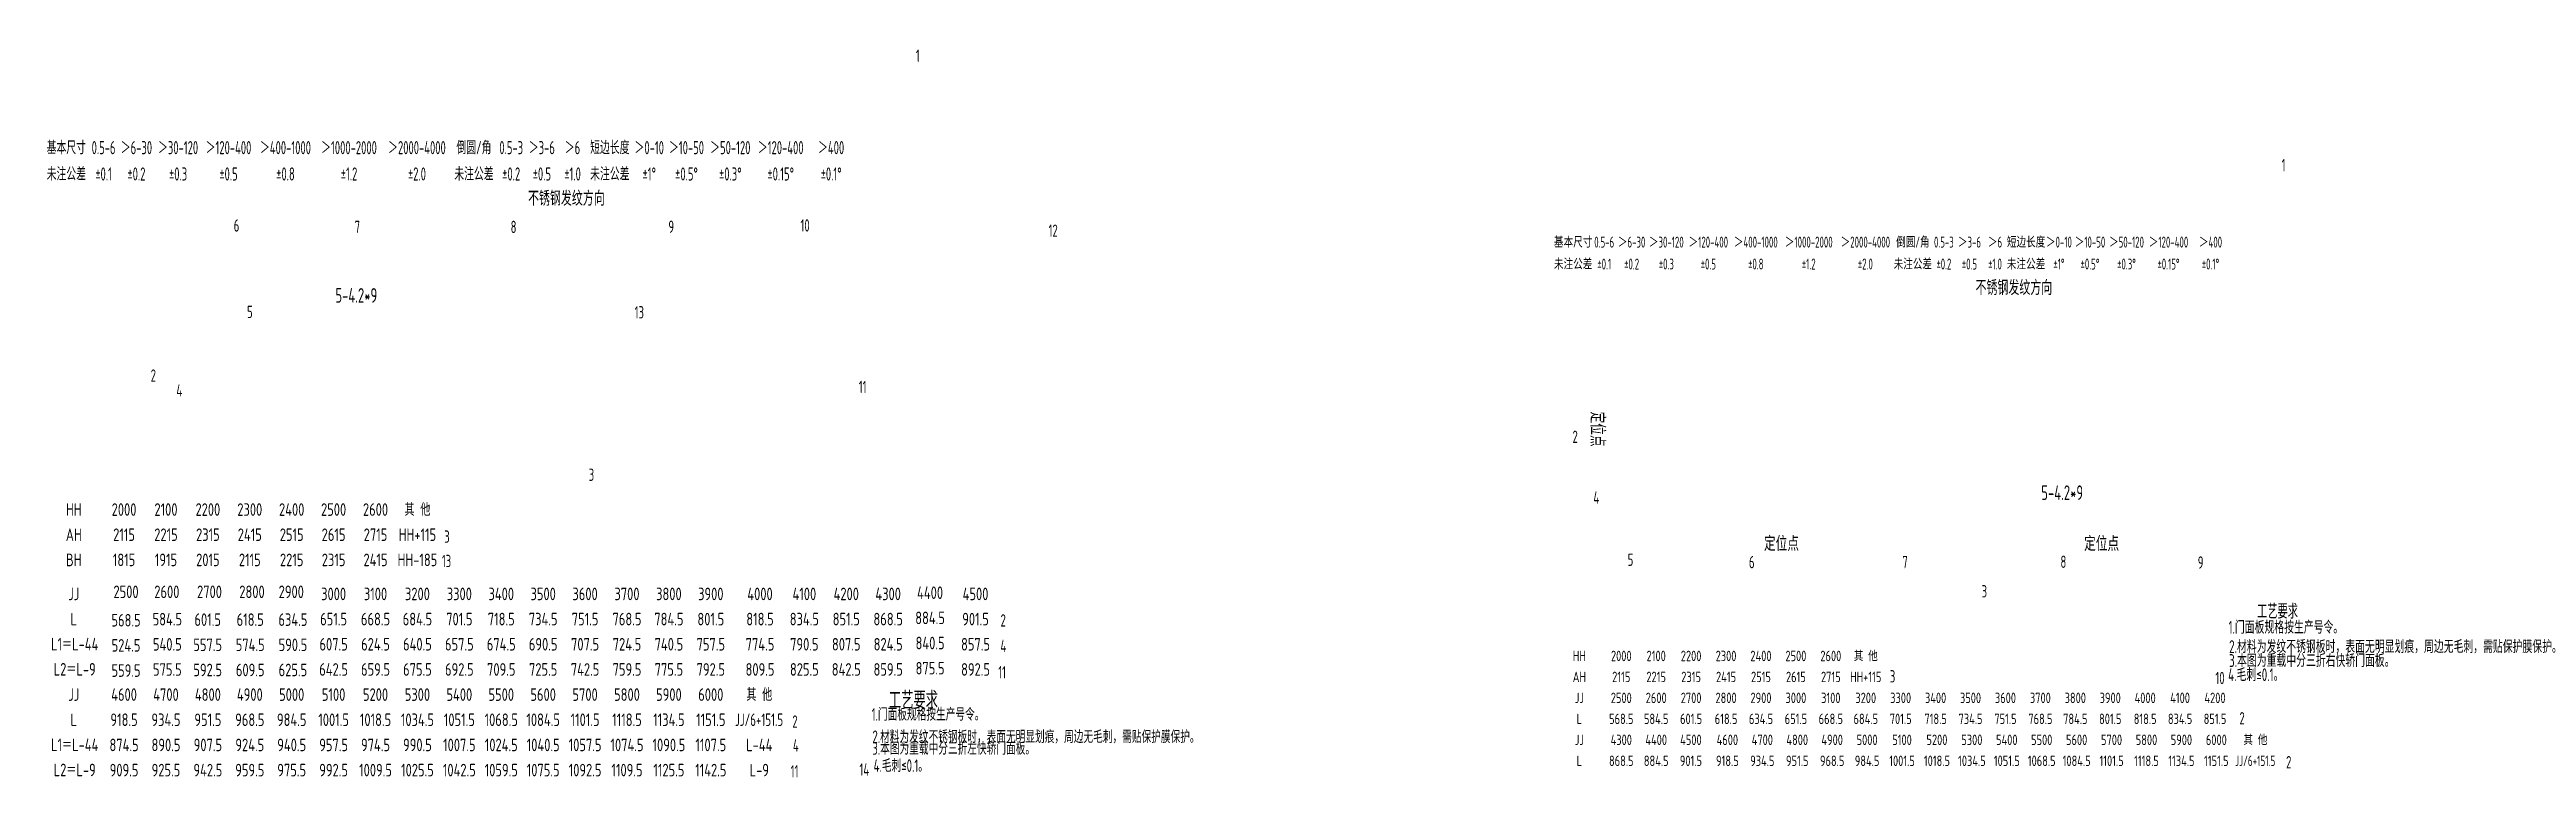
# Model space of a CAD drawing. Header units: inches. Extents: x 14216 to 120088, y -29410 to 23559.
# Drawn here: x 57717 to 58395, y 6666 to 6865 of the extents above; entities that cross this region are included whole.
import ezdxf
from ezdxf.enums import TextEntityAlignment as Align

# ---------------------------------------------------------------- set-up
doc = ezdxf.new("R2010")
doc.units = ezdxf.units.IN
doc.header["$LTSCALE"] = 0.3
doc.header["$MEASUREMENT"] = 0
doc.layers.add('2', color=2, linetype='Continuous')
doc.layers.add('2细实线', color=2, linetype='Continuous')
doc.styles.add('HZ', font='isocp2.shx', dxfattribs={"width": 0.7, "bigfont": 'hztxt.shx'})

msp = doc.modelspace()

# ---------------------------------------------------------------- texts
at = {"layer": '2', "color": 4, "style": 'HZ', "width": 0.7}
for s, p in [('1', (57954.002, 6861.687)), ('1', (58327.939, 6831.752)), ('6', (57767.242, 6815.256)), ('7', (57800.35, 6814.857)), ('8', (57843.055, 6814.857)), ('9', (57886.249, 6814.908)), ('10', (57922.426, 6815.257)), ('12', (57990.346, 6813.836)), ('5', (57770.889, 6791.622)), ('13', (57877.018, 6791.508)), ('2', (57744.503, 6774.197)), ('4', (57751.543, 6770.136)), ('11', (57938.387, 6771.081)), ('2', (58133.797, 6757.443)), ('3', (57864.435, 6747.059)), ('4', (58139.511, 6740.822)), ('3', (57824.873, 6730.143)), ('13', (57824.232, 6723.456)), ('5', (58148.904, 6723.81)), ('6', (58182.115, 6723.159)), ('7', (58224.098, 6723.17)), ('8', (58267.399, 6723.254)), ('9', (58304.99, 6723.059)), ('3', (58245.81, 6715.177)), ('2', (57977.192, 6707.214)), ('4', (57977.164, 6700.241)), ('11', (57976.559, 6693.019)), ('3', (58220.686, 6691.91)), ('10', (58309.824, 6691.451)), ('2', (57920.191, 6679.55)), ('2', (58316.406, 6680.443)), ('4', (57920.347, 6673)), ('11', (57919.731, 6665.933)), ('14', (57938.571, 6666.42)), ('2', (58329.178, 6668.434))]:
    msp.add_text(s, height=3.375, dxfattribs=at).set_placement(p)
at = {"layer": '2', "color": 6, "style": 'HZ', "width": 0.75}
for p in [(57847.823, 6822.34), (58244.138, 6797.914)]:
    msp.add_text('不锈钢发纹方向', height=4, dxfattribs=at).set_placement(p)
at = {"layer": '2', "color": 6, "style": 'HZ', "width": 0.8}
msp.add_text('定位点', height=4, rotation=270, dxfattribs=at).set_placement((58140.647, 6761.233), align=Align.MIDDLE_CENTER)
for p in [(58191.015, 6729.89), (58278.669, 6729.868)]:
    msp.add_text('定位点', height=4, dxfattribs=at).set_placement(p, align=Align.MIDDLE_CENTER)
at = {"layer": '2', "color": 6, "char_height": 4, "attachment_point": 5, "style": 'HZ'}
for insert in [(57800.804, 6797.814), (58267.877, 6743.842)]:
    msp.add_mtext('\\A1;5-4.2*9', dxfattribs=dict(at, insert=insert))
at = {"layer": '2细实线', "style": 'HZ'}
for s, height, width, p in [('基本尺寸', 3.6, 0.65, (57721.41, 6838.231)), ('0.5-6', 3.6, 0.65, (57731.61, 6838.231)), ('＞6-30', 3.6, 0.65, (57740.61, 6838.231)), ('＞30-120', 3.6, 0.65, (57752.01, 6838.231)), ('＞120-400', 3.6, 0.65, (57765.81, 6838.231)), ('＞400-1000', 3.6, 0.65, (57781.41, 6838.231)), ('＞1000-2000', 3.6, 0.65, (57798.81, 6838.231)), ('＞2000-4000', 3.6, 0.65, (57817.41, 6838.231)), ('倒圆/角', 3.6, 0.65, (57833.01, 6838.231)), ('0.5-3', 3.6, 0.65, (57843.21, 6838.231)), ('＞3-6', 3.6, 0.65, (57851.61, 6838.231)), ('＞6', 3.6, 0.65, (57860.01, 6838.231)), ('短边长度', 3.6, 0.65, (57870.21, 6838.231)), ('＞0-10', 3.6, 0.65, (57881.01, 6838.231)), ('＞10-50', 3.6, 0.65, (57891.21, 6838.231)), ('＞50-120', 3.6, 0.65, (57903.21, 6838.231)), ('＞120-400', 3.6, 0.65, (57917.01, 6838.231)), ('＞400', 3.6, 0.65, (57930.81, 6838.231)), ('未注公差', 3.6, 0.65, (57721.41, 6831.031)), ('%%p0.1', 3.6, 0.65, (57731.61, 6831.031)), ('%%p0.2', 3.6, 0.65, (57740.61, 6831.031)), ('%%p0.3', 3.6, 0.65, (57752.01, 6831.031)), ('%%p0.5', 3.6, 0.65, (57765.81, 6831.031)), ('%%p0.8', 3.6, 0.65, (57781.41, 6831.031)), ('%%p1.2', 3.6, 0.65, (57798.81, 6831.031)), ('%%p2.0', 3.6, 0.65, (57817.41, 6831.031)), ('未注公差', 3.6, 0.65, (57833.01, 6831.031)), ('%%p0.2', 3.6, 0.65, (57843.21, 6831.031)), ('%%p0.5', 3.6, 0.65, (57851.61, 6831.031)), ('%%p1.0', 3.6, 0.65, (57860.01, 6831.031)), ('未注公差', 3.6, 0.65, (57870.21, 6831.031)), ('%%p1%%d', 3.6, 0.65, (57881.01, 6831.031)), ('%%p0.5%%d', 3.6, 0.65, (57891.21, 6831.031)), ('%%p0.3%%d', 3.6, 0.65, (57903.21, 6831.031)), ('%%p0.15%%d', 3.6, 0.65, (57917.01, 6831.031)), ('%%p0.1%%d', 3.6, 0.65, (57930.81, 6831.031)), ('基本尺寸', 3, 0.65, (58133.977, 6812.389)), ('0.5-6', 3, 0.65, (58142.477, 6812.389)), ('＞6-30', 3, 0.65, (58149.977, 6812.389)), ('＞30-120', 3, 0.65, (58159.477, 6812.389)), ('＞120-400', 3, 0.65, (58170.977, 6812.389)), ('＞400-1000', 3, 0.65, (58183.977, 6812.389)), ('＞1000-2000', 3, 0.65, (58198.477, 6812.389)), ('＞2000-4000', 3, 0.65, (58213.977, 6812.389)), ('倒圆/角', 3, 0.65, (58226.977, 6812.389)), ('0.5-3', 3, 0.65, (58235.477, 6812.389)), ('＞3-6', 3, 0.65, (58242.477, 6812.389)), ('＞6', 3, 0.65, (58249.477, 6812.389)), ('短边长度', 3, 0.65, (58257.977, 6812.389)), ('＞0-10', 3, 0.65, (58266.977, 6812.389)), ('＞10-50', 3, 0.65, (58275.477, 6812.389)), ('＞50-120', 3, 0.65, (58285.477, 6812.389)), ('＞120-400', 3, 0.65, (58296.977, 6812.389)), ('＞400', 3, 0.65, (58308.477, 6812.389)), ('未注公差', 3, 0.65, (58133.977, 6806.389)), ('%%p0.1', 3, 0.65, (58142.477, 6806.389)), ('%%p0.2', 3, 0.65, (58149.977, 6806.389)), ('%%p0.3', 3, 0.65, (58159.477, 6806.389)), ('%%p0.5', 3, 0.65, (58170.977, 6806.389)), ('%%p0.8', 3, 0.65, (58183.977, 6806.389)), ('%%p1.2', 3, 0.65, (58198.477, 6806.389)), ('%%p2.0', 3, 0.65, (58213.977, 6806.389)), ('未注公差', 3, 0.65, (58226.977, 6806.389)), ('%%p0.2', 3, 0.65, (58235.477, 6806.389)), ('%%p0.5', 3, 0.65, (58242.477, 6806.389)), ('%%p1.0', 3, 0.65, (58249.477, 6806.389)), ('未注公差', 3, 0.65, (58257.977, 6806.389)), ('%%p1%%d', 3, 0.65, (58266.977, 6806.389)), ('%%p0.5%%d', 3, 0.65, (58275.477, 6806.389)), ('%%p0.3%%d', 3, 0.65, (58285.477, 6806.389)), ('%%p0.15%%d', 3, 0.65, (58296.977, 6806.389)), ('%%p0.1%%d', 3, 0.65, (58308.477, 6806.389)), ('其 他', 3.4425, 0.8, (57817.539, 6739.228)), ('HH', 3.4425, 0.8, (57723.444, 6739.228)), ('2000', 3.4425, 0.8, (57737.214, 6739.228)), ('2100', 3.4425, 0.8, (57748.689, 6739.228)), ('2200', 3.4425, 0.8, (57760.164, 6739.228)), ('2300', 3.4425, 0.8, (57771.639, 6739.228)), ('2400', 3.4425, 0.8, (57783.114, 6739.228)), ('2500', 3.4425, 0.8, (57794.589, 6739.228)), ('2600', 3.4425, 0.8, (57806.064, 6739.228)), ('AH', 3.4425, 0.8, (57723.444, 6732.343)), ('2115', 3.4425, 0.8, (57737.214, 6732.343)), ('2215', 3.4425, 0.8, (57748.689, 6732.343)), ('2315', 3.4425, 0.8, (57760.164, 6732.343)), ('2415', 3.4425, 0.8, (57771.639, 6732.343)), ('2515', 3.4425, 0.8, (57783.114, 6732.343)), ('2615', 3.4425, 0.8, (57794.589, 6732.343)), ('2715', 3.4425, 0.8, (57806.064, 6732.343)), ('HH+115', 3.4425, 0.8, (57817.539, 6732.343)), ('BH', 3.4425, 0.8, (57723.444, 6725.458)), ('1815', 3.4425, 0.8, (57737.214, 6725.458)), ('1915', 3.4425, 0.8, (57748.689, 6725.458)), ('2015', 3.4425, 0.8, (57760.164, 6725.458)), ('2115', 3.4425, 0.8, (57771.639, 6725.458)), ('2215', 3.4425, 0.8, (57783.114, 6725.458)), ('2315', 3.4425, 0.8, (57794.589, 6725.458)), ('2415', 3.4425, 0.8, (57806.064, 6725.458)), ('HH-185', 3.4425, 0.8, (57817.539, 6725.458)), ('JJ', 3.4425, 0.8, (57723.444, 6716.144)), ('2500', 3.4425, 0.8, (57737.755, 6716.718)), ('2600', 3.4425, 0.8, (57748.932, 6716.718)), ('2700', 3.4425, 0.8, (57760.604, 6716.718)), ('2800', 3.4425, 0.8, (57772.245, 6716.718)), ('2900', 3.4425, 0.8, (57782.999, 6716.718)), ('3000', 3.4425, 0.8, (57794.589, 6716.144)), ('3100', 3.4425, 0.8, (57806.064, 6716.144)), ('3200', 3.4425, 0.8, (57817.539, 6716.144)), ('3300', 3.4425, 0.8, (57829.014, 6716.144)), ('3400', 3.4425, 0.8, (57840.489, 6716.144)), ('3500', 3.4425, 0.8, (57851.964, 6716.144)), ('3600', 3.4425, 0.8, (57863.439, 6716.144)), ('3700', 3.4425, 0.8, (57874.914, 6716.144)), ('3800', 3.4425, 0.8, (57886.389, 6716.144)), ('3900', 3.4425, 0.8, (57897.864, 6716.144)), ('4000', 3.4425, 0.8, (57911.335, 6716.144)), ('4100', 3.4425, 0.8, (57923.475, 6716.144)), ('4200', 3.4425, 0.8, (57934.95, 6716.144)), ('4300', 3.4425, 0.8, (57946.425, 6716.144)), ('4400', 3.4425, 0.8, (57957.9, 6716.477)), ('4500', 3.4425, 0.8, (57970.344, 6716.144)), ('L', 3.442, 0.8, (57723.444, 6709.259)), ('568.5', 3.4425, 0.8, (57737.755, 6708.953)), ('584.5', 3.4425, 0.8, (57749.063, 6709.234)), ('601.5', 3.4425, 0.8, (57760.112, 6709.11)), ('618.5', 3.4425, 0.8, (57771.754, 6709.11)), ('634.5', 3.4425, 0.8, (57783.447, 6709.11)), ('651.5', 3.4425, 0.8, (57794.589, 6709.259)), ('668.5', 3.4425, 0.8, (57806.064, 6709.259)), ('684.5', 3.4425, 0.8, (57817.539, 6709.259)), ('701.5', 3.4425, 0.8, (57829.014, 6709.259)), ('718.5', 3.4425, 0.8, (57840.489, 6709.259)), ('734.5', 3.4425, 0.8, (57851.964, 6709.259)), ('751.5', 3.4425, 0.8, (57863.439, 6709.259)), ('768.5', 3.4425, 0.8, (57874.914, 6709.259)), ('784.5', 3.4425, 0.8, (57886.389, 6709.259)), ('801.5', 3.4425, 0.8, (57897.864, 6709.259)), ('818.5', 3.4425, 0.8, (57911.335, 6709.259)), ('834.5', 3.4425, 0.8, (57923.475, 6709.259)), ('851.5', 3.4425, 0.8, (57934.95, 6709.259)), ('868.5', 3.4425, 0.8, (57946.425, 6709.259)), ('884.5', 3.4425, 0.8, (57957.9, 6709.592)), ('901.5', 3.4425, 0.8, (57970.344, 6709.259)), ('L1＝L-44', 3.4425, 0.8, (57723.701, 6702.417)), ('524.5', 3.4425, 0.8, (57737.755, 6702.068)), ('540.5', 3.4425, 0.8, (57749.063, 6702.349)), ('557.5', 3.4425, 0.8, (57760.112, 6702.225)), ('574.5', 3.4425, 0.8, (57771.754, 6702.225)), ('590.5', 3.4425, 0.8, (57783.447, 6702.225)), ('607.5', 3.4425, 0.8, (57794.589, 6702.374)), ('624.5', 3.4425, 0.8, (57806.064, 6702.374)), ('640.5', 3.4425, 0.8, (57817.539, 6702.374)), ('657.5', 3.4425, 0.8, (57829.014, 6702.374)), ('674.5', 3.4425, 0.8, (57840.489, 6702.374)), ('690.5', 3.4425, 0.8, (57851.964, 6702.374)), ('707.5', 3.4425, 0.8, (57863.439, 6702.374)), ('724.5', 3.4425, 0.8, (57874.914, 6702.374)), ('740.5', 3.4425, 0.8, (57886.389, 6702.374)), ('757.5', 3.4425, 0.8, (57897.864, 6702.374)), ('774.5', 3.4425, 0.8, (57911.335, 6702.374)), ('790.5', 3.4425, 0.8, (57923.475, 6702.374)), ('807.5', 3.4425, 0.8, (57934.95, 6702.374)), ('824.5', 3.4425, 0.8, (57946.425, 6702.374)), ('840.5', 3.4425, 0.8, (57957.9, 6702.707)), ('857.5', 3.4425, 0.8, (57970.344, 6702.374)), ('HH', 2.8687, 0.8, (58135.672, 6699.175)), ('2000', 2.8687, 0.8, (58147.147, 6699.175)), ('2100', 2.8687, 0.8, (58156.71, 6699.175)), ('2200', 2.8687, 0.8, (58166.272, 6699.175)), ('2300', 2.8687, 0.8, (58175.835, 6699.175)), ('2400', 2.8687, 0.8, (58185.397, 6699.175)), ('2500', 2.8687, 0.8, (58194.96, 6699.175)), ('2600', 2.8687, 0.8, (58204.522, 6699.175)), ('其 他', 2.8687, 0.8, (58214.085, 6699.175)), ('L2＝L-9', 3.4425, 0.8, (57723.701, 6695.532)), ('559.5', 3.4425, 0.8, (57737.755, 6695.183)), ('575.5', 3.4425, 0.8, (57749.063, 6695.464)), ('592.5', 3.4425, 0.8, (57760.112, 6695.34)), ('609.5', 3.4425, 0.8, (57771.754, 6695.34)), ('625.5', 3.4425, 0.8, (57783.447, 6695.34)), ('642.5', 3.4425, 0.8, (57794.589, 6695.489)), ('659.5', 3.4425, 0.8, (57806.064, 6695.489)), ('675.5', 3.4425, 0.8, (57817.539, 6695.489)), ('692.5', 3.4425, 0.8, (57829.014, 6695.489)), ('709.5', 3.4425, 0.8, (57840.489, 6695.489)), ('725.5', 3.4425, 0.8, (57851.964, 6695.489)), ('742.5', 3.4425, 0.8, (57863.439, 6695.489)), ('759.5', 3.4425, 0.8, (57874.914, 6695.489)), ('775.5', 3.4425, 0.8, (57886.389, 6695.489)), ('792.5', 3.4425, 0.8, (57897.864, 6695.489)), ('809.5', 3.4425, 0.8, (57911.335, 6695.489)), ('825.5', 3.4425, 0.8, (57923.475, 6695.489)), ('842.5', 3.4425, 0.8, (57934.95, 6695.489)), ('859.5', 3.4425, 0.8, (57946.425, 6695.489)), ('875.5', 3.4425, 0.8, (57957.9, 6695.822)), ('892.5', 3.4425, 0.8, (57970.344, 6695.489)), ('AH', 2.8687, 0.8, (58135.672, 6693.438)), ('2115', 2.8687, 0.8, (58147.147, 6693.438)), ('2215', 2.8687, 0.8, (58156.71, 6693.438)), ('2315', 2.8687, 0.8, (58166.272, 6693.438)), ('2415', 2.8687, 0.8, (58175.835, 6693.438)), ('2515', 2.8687, 0.8, (58185.397, 6693.438)), ('2615', 2.8687, 0.8, (58194.96, 6693.438)), ('2715', 2.8687, 0.8, (58204.522, 6693.438)), ('HH+115', 2.8687, 0.8, (58214.085, 6693.438)), ('JJ', 3.4425, 0.8, (57723.444, 6688.604)), ('4600', 3.4425, 0.8, (57737.214, 6688.604)), ('4700', 3.4425, 0.8, (57748.689, 6688.604)), ('4800', 3.4425, 0.8, (57760.164, 6688.604)), ('4900', 3.4425, 0.8, (57771.639, 6688.604)), ('5000', 3.4425, 0.8, (57783.114, 6688.604)), ('5100', 3.4425, 0.8, (57794.589, 6688.604)), ('5200', 3.4425, 0.8, (57806.064, 6688.604)), ('5300', 3.4425, 0.8, (57817.539, 6688.604)), ('5400', 3.4425, 0.8, (57829.014, 6688.604)), ('5500', 3.4425, 0.8, (57840.489, 6688.604)), ('5600', 3.4425, 0.8, (57851.964, 6688.604)), ('5700', 3.4425, 0.8, (57863.439, 6688.604)), ('5800', 3.4425, 0.8, (57874.914, 6688.604)), ('5900', 3.4425, 0.8, (57886.389, 6688.604)), ('6000', 3.4425, 0.8, (57897.864, 6688.604)), ('其 他', 3.4425, 0.8, (57911.14, 6688.604)), ('JJ', 2.8687, 0.8, (58135.672, 6687.7)), ('2500', 2.8687, 0.8, (58147.147, 6687.7)), ('2600', 2.8687, 0.8, (58156.71, 6687.7)), ('2700', 2.8687, 0.8, (58166.272, 6687.7)), ('2800', 2.8687, 0.8, (58175.835, 6687.7)), ('2900', 2.8687, 0.8, (58185.397, 6687.7)), ('3000', 2.8687, 0.8, (58194.96, 6687.7)), ('3100', 2.8687, 0.8, (58204.522, 6687.7)), ('3200', 2.8687, 0.8, (58214.085, 6687.7)), ('3300', 2.8687, 0.8, (58223.647, 6687.7)), ('3400', 2.8687, 0.8, (58233.21, 6687.7)), ('3500', 2.8687, 0.8, (58242.772, 6687.7)), ('3600', 2.8687, 0.8, (58252.335, 6687.7)), ('3700', 2.8687, 0.8, (58261.897, 6687.7)), ('3800', 2.8687, 0.8, (58271.46, 6687.7)), ('3900', 2.8687, 0.8, (58281.022, 6687.7)), ('4000', 2.8687, 0.8, (58290.585, 6687.7)), ('4100', 2.8687, 0.8, (58300.147, 6687.7)), ('4200', 2.8687, 0.8, (58309.71, 6687.7)), ('L', 3.442, 0.8, (57723.444, 6681.719)), ('918.5', 3.4425, 0.8, (57737.214, 6681.719)), ('934.5', 3.4425, 0.8, (57748.689, 6681.719)), ('951.5', 3.4425, 0.8, (57760.164, 6681.719)), ('968.5', 3.4425, 0.8, (57771.639, 6681.719)), ('984.5', 3.4425, 0.8, (57783.114, 6681.719)), ('1001.5', 3.4425, 0.8, (57794.589, 6681.719)), ('1018.5', 3.4425, 0.8, (57806.064, 6681.719)), ('1034.5', 3.4425, 0.8, (57817.539, 6681.719)), ('1051.5', 3.4425, 0.8, (57829.014, 6681.719)), ('1068.5', 3.4425, 0.8, (57840.489, 6681.719)), ('1084.5', 3.4425, 0.8, (57851.964, 6681.719)), ('1101.5', 3.4425, 0.8, (57863.439, 6681.719)), ('1118.5', 3.4425, 0.8, (57874.914, 6681.719)), ('1134.5', 3.4425, 0.8, (57886.389, 6681.719)), ('1151.5', 3.4425, 0.8, (57897.864, 6681.719)), ('JJ/6+151.5', 3.4425, 0.7, (57911.075, 6681.719)), ('L', 2.869, 0.8, (58135.672, 6681.963)), ('568.5', 2.8687, 0.8, (58147.147, 6681.963)), ('584.5', 2.8687, 0.8, (58156.71, 6681.963)), ('601.5', 2.8687, 0.8, (58166.272, 6681.963)), ('618.5', 2.8687, 0.8, (58175.835, 6681.963)), ('634.5', 2.8687, 0.8, (58185.397, 6681.963)), ('651.5', 2.8687, 0.8, (58194.96, 6681.963)), ('668.5', 2.8687, 0.8, (58204.522, 6681.963)), ('684.5', 2.8687, 0.8, (58214.085, 6681.963)), ('701.5', 2.8687, 0.8, (58223.647, 6681.963)), ('718.5', 2.8687, 0.8, (58233.21, 6681.963)), ('734.5', 2.8687, 0.8, (58242.772, 6681.963)), ('751.5', 2.8687, 0.8, (58252.335, 6681.963)), ('768.5', 2.8687, 0.8, (58261.897, 6681.963)), ('784.5', 2.8687, 0.8, (58271.46, 6681.963)), ('801.5', 2.8687, 0.8, (58281.022, 6681.963)), ('818.5', 2.8687, 0.8, (58290.585, 6681.963)), ('834.5', 2.8687, 0.8, (58300.147, 6681.963)), ('851.5', 2.8687, 0.8, (58309.71, 6681.963)), ('L1＝L-44', 3.4425, 0.8, (57723.701, 6674.877)), ('874.5', 3.4425, 0.8, (57737.214, 6674.834)), ('890.5', 3.4425, 0.8, (57748.689, 6674.834)), ('907.5', 3.4425, 0.8, (57760.164, 6674.834)), ('924.5', 3.4425, 0.8, (57771.639, 6674.834)), ('940.5', 3.4425, 0.8, (57783.114, 6674.834)), ('957.5', 3.4425, 0.8, (57794.589, 6674.834)), ('974.5', 3.4425, 0.8, (57806.064, 6674.834)), ('990.5', 3.4425, 0.8, (57817.539, 6674.834)), ('1007.5', 3.4425, 0.8, (57829.014, 6674.834)), ('1024.5', 3.4425, 0.8, (57840.489, 6674.834)), ('1040.5', 3.4425, 0.8, (57851.964, 6674.834)), ('1057.5', 3.4425, 0.8, (57863.439, 6674.834)), ('1074.5', 3.4425, 0.8, (57874.914, 6674.834)), ('1090.5', 3.4425, 0.8, (57886.389, 6674.834)), ('1107.5', 3.4425, 0.8, (57897.864, 6674.834)), ('L-44', 3.4425, 0.8, (57911.14, 6674.834)), ('JJ', 2.8687, 0.8, (58135.672, 6676.225)), ('4300', 2.8687, 0.8, (58147.147, 6676.225)), ('4400', 2.8687, 0.8, (58156.71, 6676.225)), ('4500', 2.8687, 0.8, (58166.214, 6676.225)), ('4600', 2.8687, 0.8, (58176.2, 6676.225)), ('4700', 2.8687, 0.8, (58185.763, 6676.225)), ('4800', 2.8687, 0.8, (58195.325, 6676.225)), ('4900', 2.8687, 0.8, (58204.888, 6676.225)), ('5000', 2.8687, 0.8, (58214.45, 6676.225)), ('5100', 2.8687, 0.8, (58224.013, 6676.225)), ('5200', 2.8687, 0.8, (58233.575, 6676.225)), ('5300', 2.8687, 0.8, (58243.138, 6676.225)), ('5400', 2.8687, 0.8, (58252.7, 6676.225)), ('5500', 2.8687, 0.8, (58262.263, 6676.225)), ('5600', 2.8687, 0.8, (58271.825, 6676.225)), ('5700', 2.8687, 0.8, (58281.388, 6676.225)), ('5800', 2.8687, 0.8, (58290.95, 6676.225)), ('5900', 2.8687, 0.8, (58300.513, 6676.225)), ('6000', 2.8687, 0.8, (58310.075, 6676.225)), ('其 他', 2.8687, 0.8, (58320.773, 6676.225)), ('L2＝L-9', 3.4425, 0.8, (57723.701, 6667.992)), ('909.5', 3.4425, 0.8, (57737.214, 6667.949)), ('925.5', 3.4425, 0.8, (57748.689, 6667.949)), ('942.5', 3.4425, 0.8, (57760.164, 6667.949)), ('959.5', 3.4425, 0.8, (57771.639, 6667.949)), ('975.5', 3.4425, 0.8, (57783.114, 6667.949)), ('992.5', 3.4425, 0.8, (57794.589, 6667.949)), ('1009.5', 3.4425, 0.8, (57806.064, 6667.949)), ('1025.5', 3.4425, 0.8, (57817.539, 6667.949)), ('1042.5', 3.4425, 0.8, (57829.014, 6667.949)), ('1059.5', 3.4425, 0.8, (57840.489, 6667.949)), ('1075.5', 3.4425, 0.8, (57851.964, 6667.949)), ('1092.5', 3.4425, 0.8, (57863.439, 6667.949)), ('1109.5', 3.4425, 0.8, (57874.914, 6667.949)), ('1125.5', 3.4425, 0.8, (57886.389, 6667.949)), ('1142.5', 3.4425, 0.8, (57897.864, 6667.949)), ('L-9', 3.4425, 0.8, (57911.14, 6667.949)), ('L', 2.869, 0.8, (58135.672, 6670.488)), ('868.5', 2.8687, 0.8, (58147.147, 6670.488)), ('884.5', 2.8687, 0.8, (58156.71, 6670.488)), ('901.5', 2.8687, 0.8, (58166.214, 6670.488)), ('918.5', 2.8687, 0.8, (58176.2, 6670.488)), ('934.5', 2.8687, 0.8, (58185.763, 6670.488)), ('951.5', 2.8687, 0.8, (58195.325, 6670.488)), ('968.5', 2.8687, 0.8, (58204.888, 6670.488)), ('984.5', 2.8687, 0.8, (58214.45, 6670.488)), ('1001.5', 2.8687, 0.8, (58224.013, 6670.488)), ('1018.5', 2.8687, 0.8, (58233.575, 6670.488)), ('1034.5', 2.8687, 0.8, (58243.138, 6670.488)), ('1051.5', 2.8687, 0.8, (58252.7, 6670.488)), ('1068.5', 2.8687, 0.8, (58262.263, 6670.488)), ('1084.5', 2.8687, 0.8, (58271.825, 6670.488)), ('1101.5', 2.8687, 0.8, (58281.388, 6670.488)), ('1118.5', 2.8687, 0.8, (58290.95, 6670.488)), ('1134.5', 2.8687, 0.8, (58300.513, 6670.488)), ('1151.5', 2.8687, 0.8, (58310.075, 6670.488)), ('JJ/6+151.5', 2.8687, 0.7, (58320.719, 6670.488))]:
    msp.add_text(s, height=height, dxfattribs=dict(at, width=width)).set_placement(p, align=Align.MIDDLE_CENTER)
at = {"layer": '2细实线', "color": 6, "style": 'HZ', "width": 0.7}
for s, height, p in [('1.门面板规格按生产号令。', 3.5, (58313.412, 6704.218)), ('4.毛刺≤0.1。', 3.5, (58313.314, 6691.242)), ('3.本图为重载中分三折右快轿门面板。', 3.5, (58313.556, 6695.111)), ('1.门面板规格按生产号令。', 3.4425, (57941.901, 6680.433)), ('3.本图为重载中分三折左快轿门面板。', 3.4425, (57942.074, 6671.116)), ('4.毛刺≤0.1。', 3.4425, (57942.434, 6666.419))]:
    msp.add_text(s, height=height, dxfattribs=at).set_placement(p, align=Align.BOTTOM_LEFT)
at = {"layer": '2细实线', "color": 3, "style": 'HZ', "width": 0.7}
for height, p in [(4, (58321.227, 6709.366)), (4.8, (57946.621, 6684.648))]:
    msp.add_text('工艺要求', height=height, dxfattribs=at).set_placement(p)
at = {"layer": '2细实线', "color": 6, "style": 'HZ', "width": 0.7}
for height, p in [(3.5, (58313.585, 6699.977)), (3.4425, (57942.108, 6675.344))]:
    msp.add_text('2.材料为发纹不锈钢板时，表面无明显划痕，周边无毛刺，需贴保护膜保护。', height=height, dxfattribs=at).set_placement(p)

doc.saveas('drawing.dxf')
